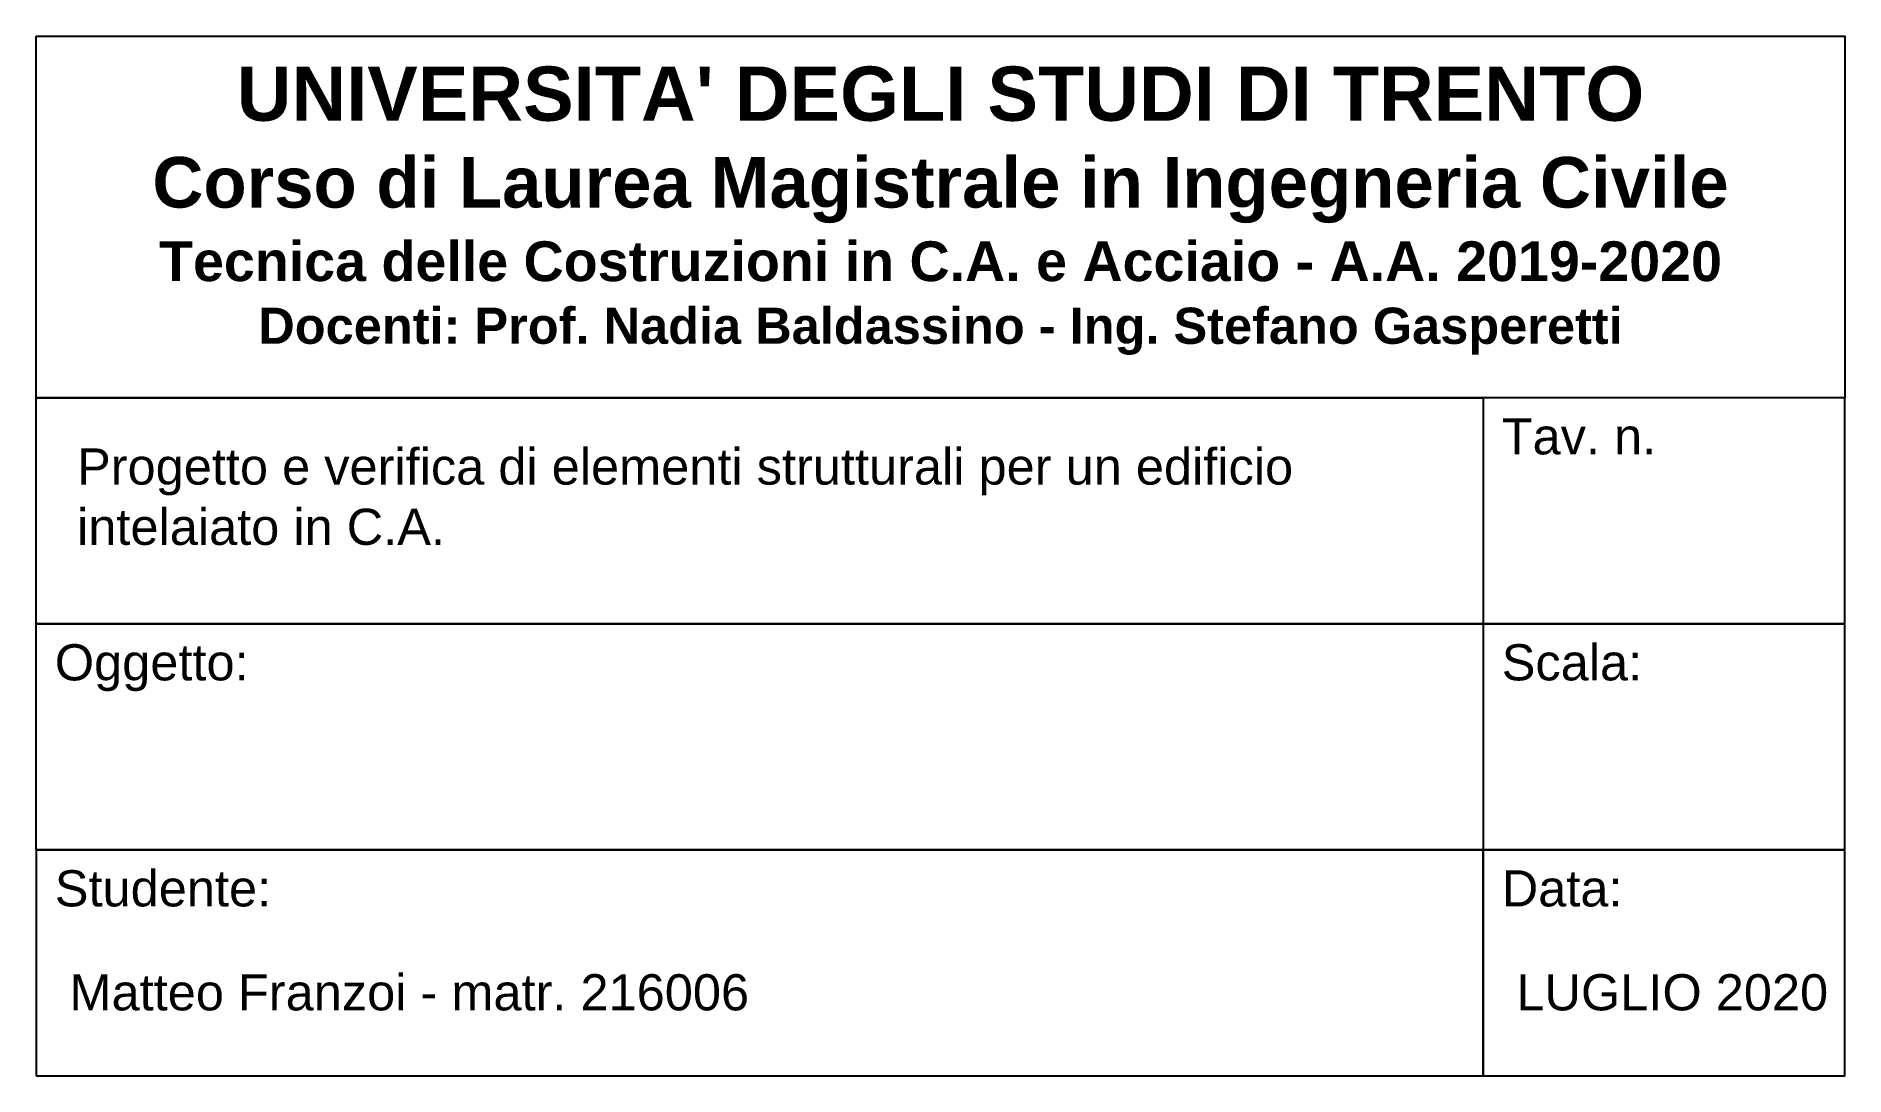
# Model space of a CAD drawing. Header units: millimetres. Extents: x 2008.4 to 2094, y 2341.6 to 2370.3.
# Drawn here: x 2084.05 to 2094.05, y 2361.8 to 2367.55 of the extents above; entities that cross this region are included whole.
import ezdxf

# ---------------------------------------------------------------- set-up
doc = ezdxf.new("R2010")
doc.units = ezdxf.units.MM
doc.header["$LTSCALE"] = 0.025
doc.layers.add('cartiglio', color=7, linetype='Continuous')
doc.layers.add('SCRITTE', color=9, linetype='Continuous')
doc.styles.get("Standard").update_dxf_attribs({"font": 'arial.ttf'})

msp = doc.modelspace()

# ---------------------------------------------------------------- texts
at = {"layer": 'SCRITTE'}
for s, insert, char_height, width, attachment_point in [("{\\fArial|b1|i0|c0|p34;UNIVERSITA' DEGLI STUDI DI TRENTO\\P\\H0.93333x;Corso di Laurea Magistrale in Ingegneria Civile\\P\\H0.78572x;Tecnica delle Costruzioni in C.A. e Acciaio - A.A. 2019-2020\\P\\H0.90909x;Docenti: Prof. Nadia Baldassino - Ing. Stefano Gasperetti}", (2089.047, 2367.378), 0.3, 10, 2), ('{\\fArial|b0|i0|c0|p34;Tav. n.}', (2092.15, 2365.433), 0.2, 2.5, 1), ('Progetto e verifica di elementi strutturali per un edificio intelaiato in C.A.', (2084.273, 2365.266), 0.2, 7.60898, 1), ('{\\fArial|b0|i0|c0|p34;Oggetto:}', (2084.15, 2364.183), 0.2, 2.5, 1), ('{\\fArial|b0|i0|c0|p34;Scala:}', (2092.15, 2364.183), 0.2, 2.5, 1), ('Studente:', (2084.15, 2362.933), 0.2, 2.5, 1), ('Data:', (2092.15, 2362.933), 0.2, 2.5, 1), ('Matteo Franzoi - matr. 216006', (2084.231, 2362.358), 0.2, 4.25562, 1), ('LUGLIO 2020', (2092.231, 2362.358), 0.2, 4.25562, 1)]:
    msp.add_mtext(s, dxfattribs=dict(at, insert=insert, char_height=char_height, width=width, attachment_point=attachment_point))

# ---------------------------------------------------------------- linework, layer by layer
at = {"layer": 'cartiglio'}
msp.add_line((2084.047, 2363.046), (2094.047, 2363.046), dxfattribs=at)
for points in [[(2084.047, 2367.546), (2094.047, 2367.546), (2094.047, 2365.546), (2084.047, 2365.546)], [(2084.047, 2365.546), (2092.047, 2365.546), (2092.047, 2364.296), (2084.047, 2364.296)], [(2092.047, 2364.296), (2094.047, 2364.296), (2094.047, 2365.546), (2092.047, 2365.546)], [(2084.047, 2364.296), (2092.047, 2364.296), (2092.047, 2363.046), (2084.047, 2363.046)], [(2092.047, 2363.046), (2094.047, 2363.046), (2094.047, 2364.296), (2092.047, 2364.296)], [(2084.047, 2361.796), (2092.047, 2361.796), (2092.047, 2363.046), (2084.047, 2363.046)], [(2092.047, 2361.796), (2094.047, 2361.796), (2094.047, 2363.046), (2092.047, 2363.046)]]:
    msp.add_lwpolyline(points, close=True, dxfattribs=at)

msp.set_redraw_order([(e.dxf.handle, doc.entitydb.next_handle()) for e in msp.query("TEXT MTEXT ATTDEF DIMENSION ARC_DIMENSION")])  # texts and dimensions are drawn at this point

doc.saveas('drawing.dxf')
